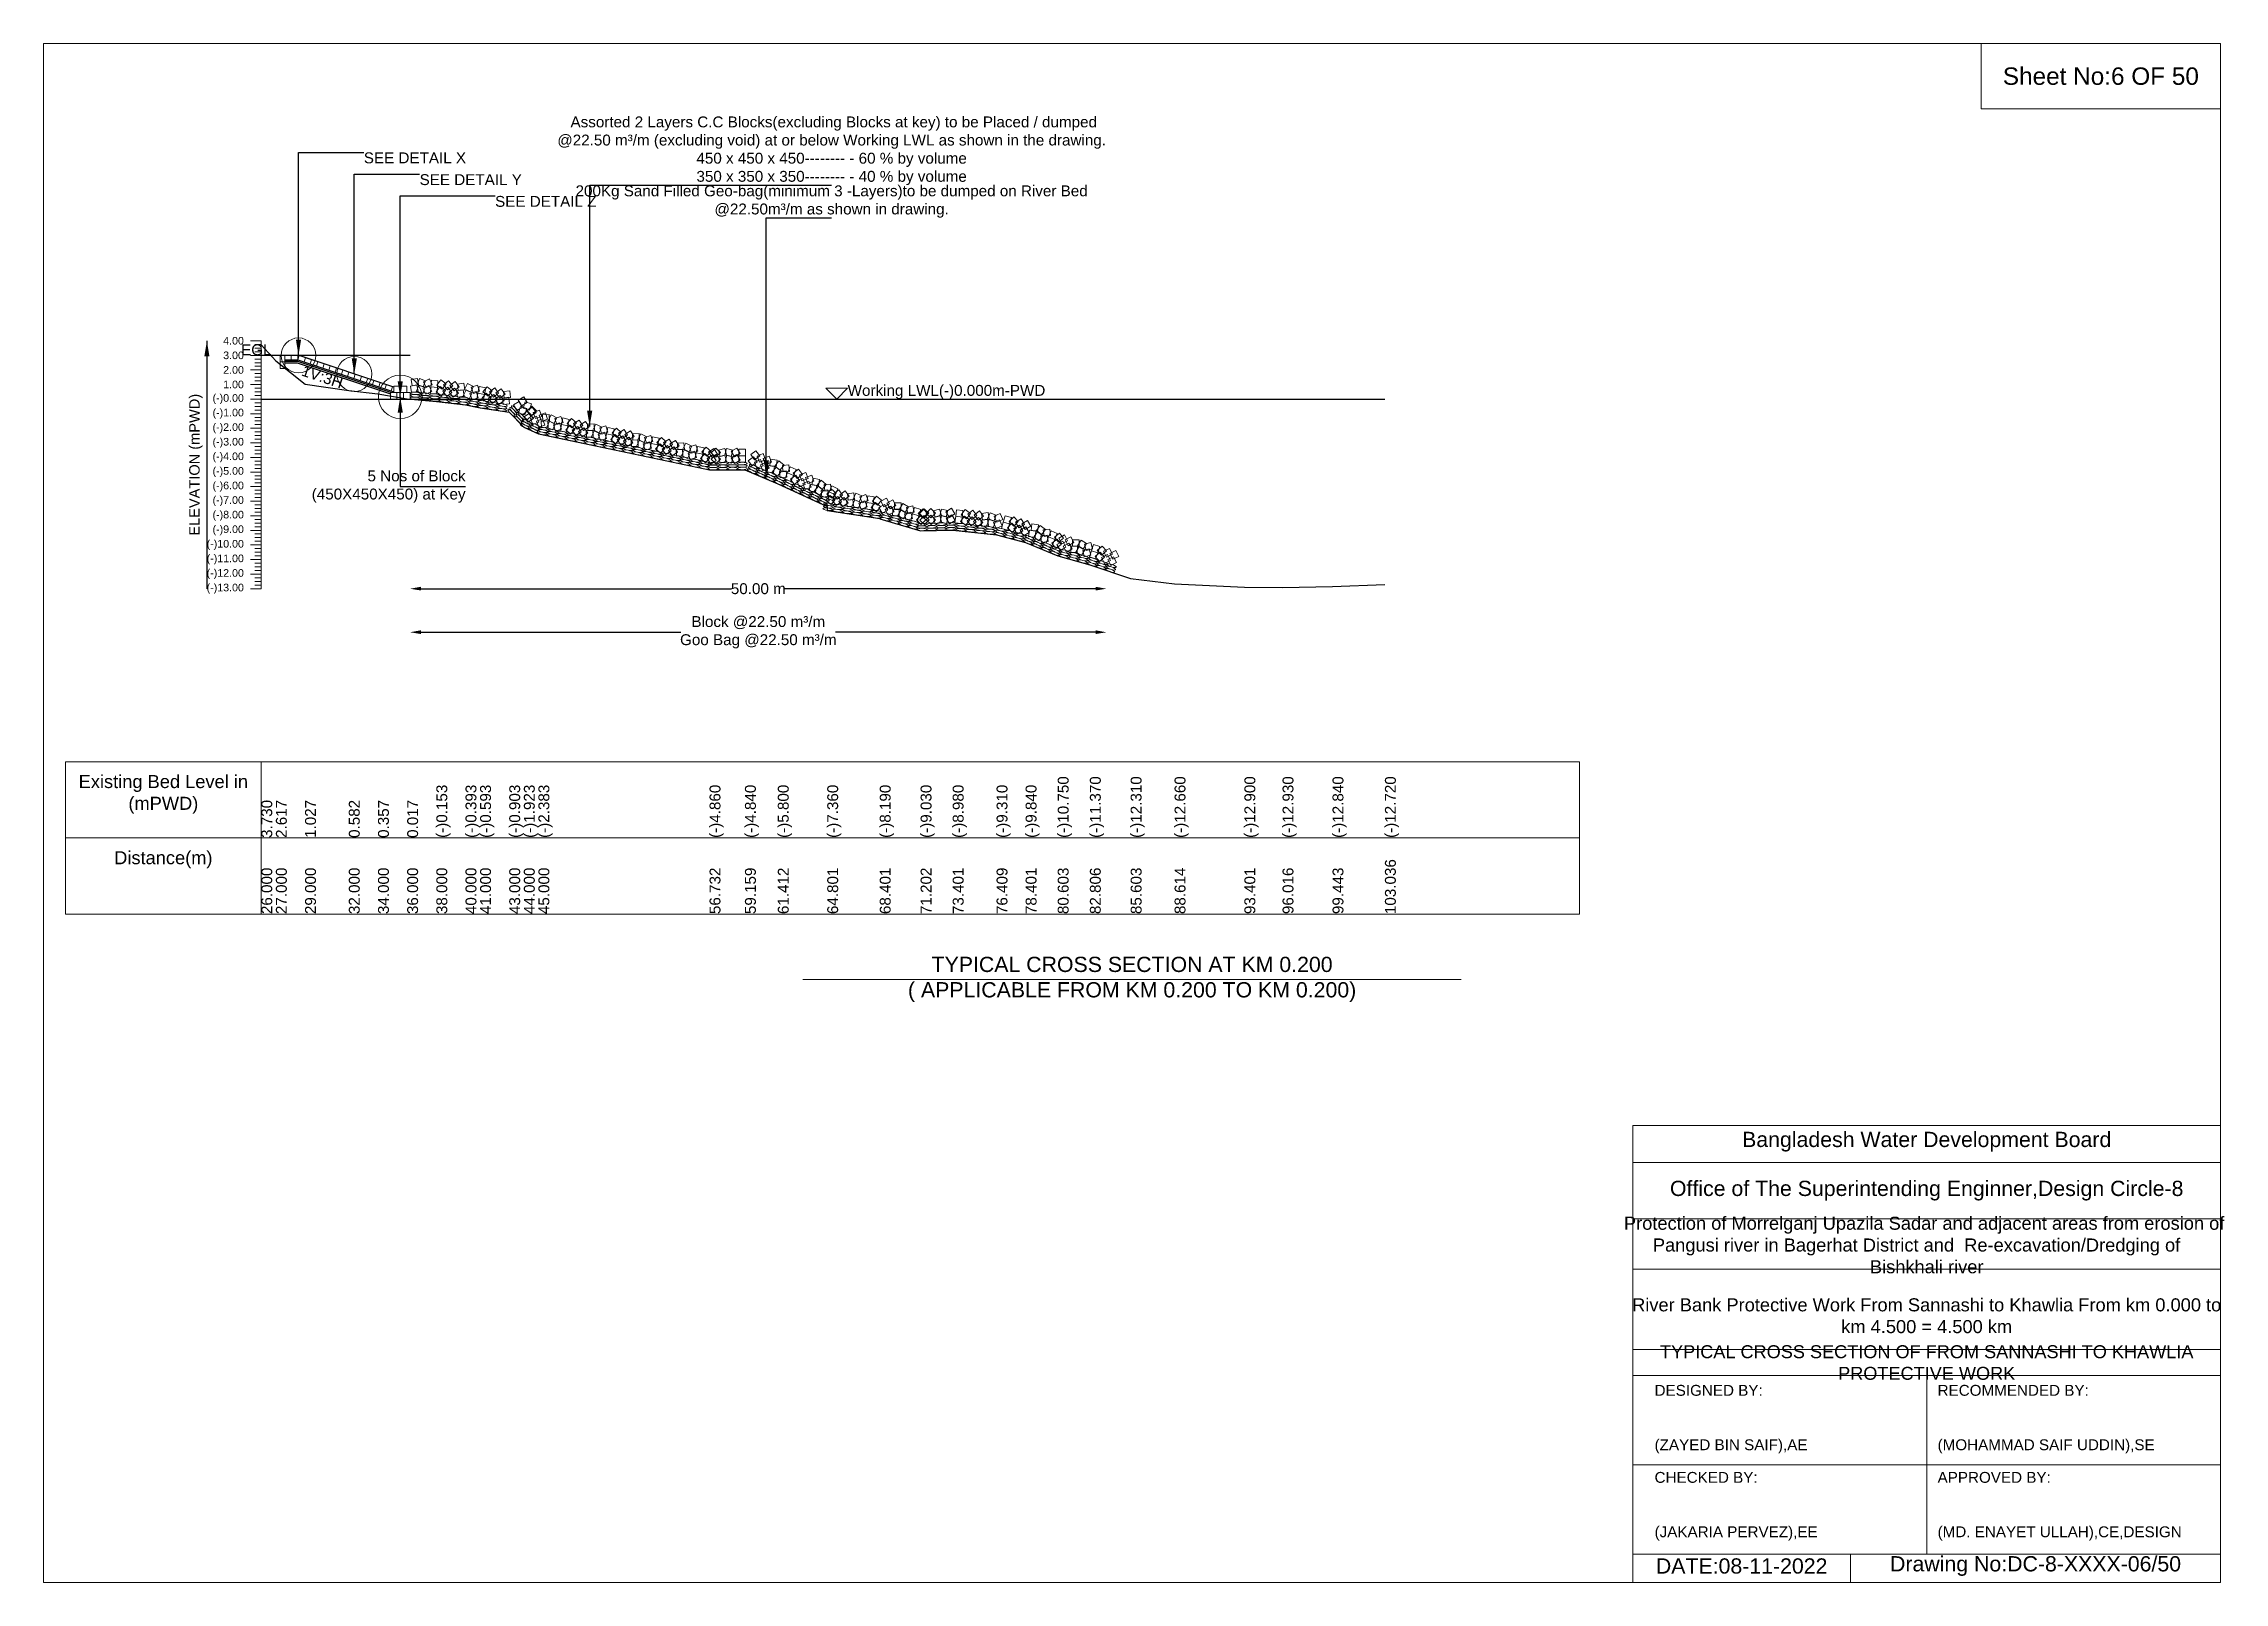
# Model space of a CAD drawing. Header units: inches. Extents: x 89000 to 845017, y -7071 to 0.
# Drawn here: x 175000 to 185017, y -7071 to 0 of the extents above; entities that cross this region are included whole.
import ezdxf

# ---------------------------------------------------------------- set-up
doc = ezdxf.new("R2010")
doc.units = ezdxf.units.IN
doc.header["$LTSCALE"] = 7
doc.header["$MEASUREMENT"] = 0
doc.header["$PDMODE"] = 3
for name, color, linetype, lineweight in [('Cross section Data Border', 7, 'Continuous', 9), ('Cross Section Labels', 7, 'Continuous', 9), ('Existing_Bed_Level for Xsection', 7, 'Continuous', 25), ('Long Section Labels', 7, 'Continuous', 9)]:
    doc.layers.add(name, color=color, linetype=linetype, lineweight=lineweight)
doc.styles.get("Standard").update_dxf_attribs({"font": 'arial.ttf'})
doc.dimstyles.new('Appron Lebeling Style', dxfattribs={"dimtxt": 50, "dimasz": 50, "dimexe": 0.18, "dimexo": 0.0625, "dimgap": 0.09, "dimtad": 0, "dimtih": 1, "dimtoh": 1, "dimdec": 4, "dimzin": 0, "dimdsep": 46, "dimtxsty": 'Standard', "dimcen": 0.09, "dimse1": 1, "dimse2": 1, "dimadec": 0, "dimazin": 0, "dimtfac": 1, "dimtdec": 4, "dimtofl": 0, "dimtmove": 0, "dimatfit": 3, "dimfxl": 1, "dimtolj": 1, "dimtzin": 0, "dimarcsym": 0})
doc.dimstyles.get("Standard").update_dxf_attribs({"dimtxt": 0.18, "dimasz": 0.18, "dimexe": 0.18, "dimexo": 0.0625, "dimgap": 0.09, "dimtad": 0, "dimtih": 1, "dimtoh": 1, "dimdec": 4, "dimzin": 0, "dimdsep": 46, "dimtxsty": 'Standard', "dimcen": 0.09, "dimadec": 0, "dimazin": 0, "dimtfac": 1, "dimtdec": 4, "dimtofl": 0, "dimtmove": 0, "dimatfit": 3, "dimfxl": 1, "dimtolj": 1, "dimtzin": 0, "dimarcsym": 0})

msp = doc.modelspace()

# ---------------------------------------------------------------- texts
at = {"layer": 'Cross section Data Border', "char_height": 60, "width": 800, "attachment_point": 5}
for s, insert in [('Existing Bed Level in (mPWD)', (175550, -3450)), ('Distance(m)', (175550, -3750))]:
    msp.add_mtext(s, dxfattribs=dict(at, insert=insert))
at = {"layer": 'Cross Section Labels'}
for s, insert, char_height, attachment_point in [('Sheet No:6 OF 50', (184450, -150), 80, 5), (' Assorted 2 Layers C.C Blocks(excluding Blocks at key) to be Placed / dumped^J@22.50 m³/m (excluding void) at or below Working LWL as shown in the drawing.^J450 x 450 x 450-------- - 60 % by volume^J350 x 350 x 350-------- - 40 % by volume', (178619.79239, -650), 50, 8), ('SEE DETAIL X', (176470.84386, -500), 50, 1), ('SEE DETAIL Y', (176727.11886, -600), 50, 1), ('SEE DETAIL Z', (177073.84386, -700), 50, 1), ('200Kg Sand Filled Geo-bag(minimum 3 -Layers)to be dumped on River Bed^J@22.50m³/m as shown in drawing.', (178619.79239, -800), 50, 8), ('EGL', (176046.98208, -1432.69), 50, 9), ('Working LWL(-)0.000m-PWD', (178693.39386, -1633.69), 50, 7), ('5 Nos of Block ^J(450X450X450) at Key', (176938.16886, -2035.69), 50, 6), ('TYPICAL CROSS SECTION AT KM 0.200^J( APPLICABLE FROM KM 0.200 TO KM 0.200)', (180000, -4300), 70, 5), ('Bangladesh Water Development Board', (183650, -5046), 70, 5), ('Office of The Superintending Enginner,Design Circle-8', (183650, -5271), 70, 5)]:
    msp.add_mtext(s, dxfattribs=dict(at, insert=insert, char_height=char_height, attachment_point=attachment_point))
at = {"layer": 'Cross Section Labels', "insert": (176288.38773, -1507.18339), "char_height": 50, "attachment_point": 2, "rotation": 341.565051177}
msp.add_mtext('1V:3H', dxfattribs=at)
at = {"layer": 'Cross Section Labels'}
for s, insert, char_height, width, attachment_point in [('Protection of Morrelganj Upazila Sadar and adjacent areas from erosion of  Pangusi river in Bagerhat District and  Re-excavation/Dredging of     Bishkhali river', (183650, -5521), 60, 2800, 5), ('River Bank Protective Work From Sannashi to Khawlia From km 0.000 to km 4.500 = 4.500 km', (183650, -5846), 60, 2700, 5), ('TYPICAL CROSS SECTION OF FROM SANNASHI TO KHAWLIA PROTECTIVE WORK', (183650, -6061), 59.5765532, 2800, 5), ('DESIGNED BY:^J^J^J(ZAYED BIN SAIF),AE', (182400, -6321), 50, 1400, 4), ('RECOMMENDED BY:^J^J^J(MOHAMMAD SAIF UDDIN),SE', (183700, -6321), 50, 1400, 4), ('CHECKED BY:^J^J^J(JAKARIA PERVEZ),EE', (182400, -6721), 50, 1400, 4), ('APPROVED BY:^J^J^J(MD. ENAYET ULLAH),CE,DESIGN', (183700, -6721), 50, 1400, 4), ('DATE:08-11-2022', (182800, -6996), 70, 1400, 5), ('Drawing No:DC-8-XXXX-06/50', (184150, -6996), 70, 2200, 5)]:
    msp.add_mtext(s, dxfattribs=dict(at, insert=insert, char_height=char_height, width=width, attachment_point=attachment_point))
at = {"layer": 'Long Section Labels', "char_height": 35, "attachment_point": 6}
for s, insert in [('4.00', (175920, -1365.69)), ('3.00', (175920, -1432.69)), ('2.00', (175920, -1499.69)), ('1.00', (175920, -1566.69)), ('(-)0.00', (175920, -1633.69)), ('(-)1.00', (175920, -1700.69)), ('(-)2.00', (175920, -1767.69)), ('(-)3.00', (175920, -1834.69)), ('(-)4.00', (175920, -1901.69)), ('(-)5.00', (175920, -1968.69)), ('(-)6.00', (175920, -2035.69)), ('(-)7.00', (175920, -2102.69)), ('(-)8.00', (175920, -2169.69)), ('(-)10.00', (175920, -2303.69)), ('(-)9.00', (175920, -2236.69)), ('(-)11.00', (175920, -2370.69)), ('(-)12.00', (175920, -2437.69)), ('(-)13.00', (175920, -2504.69))]:
    msp.add_mtext(s, dxfattribs=dict(at, insert=insert))
at = {"layer": 'Long Section Labels', "rotation": 90}
for s, insert, char_height, attachment_point in [('ELEVATION (mPWD)', (175700, -1935.19), 48, 5), ('(-)10.750', (179658.40509, -3650), 50, 1), ('(-)11.370', (179806.03562, -3650), 50, 1), ('(-)12.310', (179993.39849, -3650), 50, 1), ('(-)12.660', (180195.16733, -3650), 50, 1), ('(-)12.900', (180515.89733, -3650), 50, 1), ('(-)12.930', (180691.075, -3650), 50, 1), ('(-)12.840', (180920.68375, -3650), 50, 1), ('(-)12.720', (181161.42489, -3650), 50, 1), ('3.730', (176000, -3650), 50, 1), ('2.617', (176066.99731, -3650), 50, 1), ('1.027', (176200.99713, -3650), 50, 1), ('0.582', (176401.99425, -3650), 50, 1), ('0.357', (176535.99407, -3650), 50, 1), ('0.017', (176669.99388, -3650), 50, 1), ('(-)0.153', (176803.9937, -3650), 50, 1), ('(-)0.393', (176937.99351, -3650), 50, 1), ('(-)0.593', (177004.99082, -3650), 50, 1), ('(-)0.903', (177138.99064, -3650), 50, 1), ('(-)1.923', (177205.98795, -3650), 50, 1), ('(-)2.383', (177272.99045, -3650), 50, 1), ('(-)4.860', (178059.08463, -3650), 50, 1), ('(-)4.840', (178221.68177, -3650), 50, 1), ('(-)5.800', (178372.57828, -3650), 50, 1), ('(-)7.360', (178599.69521, -3650), 50, 1), ('(-)8.190', (178840.89926, -3650), 50, 1), ('(-)9.030', (179028.5285, -3650), 50, 1), ('(-)8.980', (179175.89877, -3650), 50, 1), ('(-)9.310', (179377.44356, -3650), 50, 1), ('(-)9.840', (179510.89834, -3650), 50, 1), ('26.000', (176000, -4000), 50, 1), ('27.000', (176066.99731, -4000), 50, 1), ('29.000', (176200.99713, -4000), 50, 1), ('32.000', (176401.99425, -4000), 50, 1), ('34.000', (176535.99407, -4000), 50, 1), ('36.000', (176669.99388, -4000), 50, 1), ('38.000', (176803.9937, -4000), 50, 1), ('40.000', (176937.99351, -4000), 50, 1), ('41.000', (177004.99082, -4000), 50, 1), ('43.000', (177138.99064, -4000), 50, 1), ('44.000', (177205.98795, -4000), 50, 1), ('45.000', (177272.99045, -4000), 50, 1), ('56.732', (178059.08463, -4000), 50, 1), ('59.159', (178221.68177, -4000), 50, 1), ('61.412', (178372.57828, -4000), 50, 1), ('64.801', (178599.69521, -4000), 50, 1), ('64.801', (178599.69521, -4000), 50, 1), ('68.401', (178840.89926, -4000), 50, 1), ('68.401', (178840.89926, -4000), 50, 1), ('71.202', (179028.5285, -4000), 50, 1), ('73.401', (179175.89877, -4000), 50, 1), ('76.409', (179377.44356, -4000), 50, 1), ('78.401', (179510.89834, -4000), 50, 1), ('80.603', (179658.40509, -4000), 50, 1), ('82.806', (179806.03562, -4000), 50, 1), ('85.603', (179993.39849, -4000), 50, 1), ('88.614', (180195.16733, -4000), 50, 1), ('93.401', (180515.89733, -4000), 50, 1), ('96.016', (180691.075, -4000), 50, 1), ('99.443', (180920.68375, -4000), 50, 1), ('103.036', (181161.42489, -4000), 50, 1)]:
    msp.add_mtext(s, dxfattribs=dict(at, insert=insert, char_height=char_height, attachment_point=attachment_point))

# ---------------------------------------------------------------- blocks, each defined once
blk = doc.blocks.new('*D269')
at = {"layer": 'Cross Section Labels', "color": 0, "lineweight": -2, "transparency": 16777216}
for p, q in [((176733, -2505), (178160, -2505)), ((179832, -2505), (178405, -2505))]:
    blk.add_line(p, q, dxfattribs=at)
at = {"layer": 'Cross Section Labels', "color": 0, "transparency": 16777216}
for points in [[(176733, -2496), (176733, -2513), (176683, -2505)], [(179832, -2496), (179832, -2513), (179882, -2505)]]:
    blk.add_solid(points, dxfattribs=at)
at = {"layer": 'Defpoints', "color": 0, "transparency": 16777216}
for p in [(176683, -1634), (179882, -2421), (179882, -2505)]:
    blk.add_point(p, dxfattribs=at)
at = {"layer": 'Cross Section Labels', "color": 0, "transparency": 16777216, "insert": (178283, -2505), "char_height": 50, "attachment_point": 5}
blk.add_mtext('\\A1;50.00 m', dxfattribs=at)
blk = doc.blocks.new('*D270')
at = {"layer": 'Cross Section Labels', "color": 0, "lineweight": -2, "transparency": 16777216}
for p, q in [((176733, -2705), (177927, -2705)), ((179832, -2705), (178638, -2705))]:
    blk.add_line(p, q, dxfattribs=at)
at = {"layer": 'Cross Section Labels', "color": 0, "transparency": 16777216}
for points in [[(176733, -2696), (176733, -2713), (176683, -2705)], [(179832, -2696), (179832, -2713), (179882, -2705)]]:
    blk.add_solid(points, dxfattribs=at)
at = {"layer": 'Defpoints', "color": 0, "transparency": 16777216}
for p in [(176683, -1634), (179882, -2421), (179882, -2705)]:
    blk.add_point(p, dxfattribs=at)
at = {"layer": 'Cross Section Labels', "color": 0, "transparency": 16777216, "insert": (178283, -2705), "char_height": 50, "attachment_point": 5}
blk.add_mtext('\\A1;Block @22.50 m³/m ^JGoo Bag @22.50 m³/m ', dxfattribs=at)

# ---------------------------------------------------------------- dimensions: what is measured, and where the dimension line sits
at = {"layer": 'Cross Section Labels'}
for base, text, picture, middle in [((179881.67308, -2504.69), '50.00 m', '*D269', (178282.53347, -2504.69)), ((179881.67308, -2704.69), 'Block @22.50 m³/m ^JGoo Bag @22.50 m³/m ', '*D270', (178282.53347, -2704.69))]:
    dim = msp.add_linear_dim(base=base, p1=(176683.39386, -1633.69), p2=(179881.67308, -2420.90471), text=text, dimstyle='Appron Lebeling Style', dxfattribs=at)
    dim.commit()
    dim.dimension.update_dxf_attribs({"geometry": picture, "text_midpoint": middle})

# ---------------------------------------------------------------- linework, layer by layer
at = {"layer": 'Cross section Data Border'}
msp.add_lwpolyline([(175100, -3300), (182055.85042, -3300), (182055.85042, -4000), (175100, -4000)], close=True, dxfattribs=at)
for points in [[(176000, -3300), (176000, -4000)], [(175100, -3650), (182055.85042, -3650)]]:
    msp.add_lwpolyline(points, dxfattribs=at)
at = {"layer": 'Cross Section Labels'}
for points in [[(175000, 0), (185000, 0), (185000, -7071), (175000, -7071)], [(183900, 0), (185000, 0), (185000, -300), (183900, -300)], [(178643.39386, -1633.69), (178693.39386, -1583.69), (178593.39386, -1583.69)]]:
    msp.add_lwpolyline(points, close=True, dxfattribs=at)
for points in [[(178488, -4300), (180000, -4300), (181512, -4300)], [(182300, -7071), (182300, -4971), (185000, -4971)], [(182300, -5141), (185000, -5141)], [(182300, -5401), (185000, -5401)], [(182300, -5631), (185000, -5631)], [(182300, -6001), (185000, -6001)], [(182300, -6121), (185000, -6121)], [(183650, -6121), (183650, -6941)], [(182300, -6531), (185000, -6531)], [(182300, -6941), (185000, -6941)], [(183300, -6941), (183300, -7071)]]:
    msp.add_lwpolyline(points, dxfattribs=at)
for centre, radius in [((176170.84386, -1432.69), 80), ((176427.11886, -1518.115), 80), ((176638.16886, -1623.64), 100)]:
    msp.add_circle(centre, radius, dxfattribs=at)
at = {"layer": 'Existing_Bed_Level for Xsection'}
for points in [[(176000, -1383.78), (176066.99731, -1458.351), (176200.99713, -1564.881), (176401.99425, -1594.696), (176535.99407, -1609.771), (176669.99388, -1632.551), (176803.9937, -1643.941), (176937.99351, -1660.021), (177004.99082, -1673.421), (177138.99064, -1694.191), (177205.98795, -1762.531), (177272.99045, -1793.351), (178059.08463, -1959.31), (178221.68177, -1957.97), (178372.57828, -2022.29), (178599.69521, -2126.81), (178599.69521, -2144.9), (178840.89926, -2182.42), (178840.89926, -2184.43), (179028.5285, -2238.7), (179175.89877, -2235.35), (179377.44356, -2257.46), (179510.89834, -2292.97), (179658.40509, -2353.94), (179806.03562, -2395.48), (179993.39849, -2458.46), (180195.16733, -2481.91), (180515.89733, -2497.99), (180691.075, -2500), (180920.68375, -2493.97), (181161.42489, -2485.93)], [(176683.39386, -1432.69), (176000, -1432.69)], [(176608.01886, -1578.415), (176173.93826, -1433.72147), (176170.84386, -1432.69), (176167.58208, -1432.69), (176107.28208, -1432.69)], [(176107.28208, -1452.79), (176167.58208, -1452.79), (176608.01886, -1599.60226)], [(176107.28208, -1459.49), (176166.49482, -1459.49), (176598.64482, -1603.54)], [(176107.28208, -1466.19), (176165.40756, -1466.19), (176592.94386, -1608.7021)], [(176000, -1633.69), (181161.42489, -1633.69)]]:
    msp.add_lwpolyline(points, dxfattribs=at)
at = {"layer": 'Long Section Labels'}
for points in [[(176000, -1365.69), (175950, -1365.69)], [(176000, -1382.44), (175970, -1382.44)], [(176000, -1399.19), (175970, -1399.19)], [(176000, -2504.69), (176000, -2437.69), (176000, -2370.69), (176000, -2303.69), (176000, -2236.69), (176000, -2169.69), (176000, -2102.69), (176000, -2035.69), (176000, -1968.69), (176000, -1901.69), (176000, -1834.69), (176000, -1767.69), (176000, -1700.69), (176000, -1633.69), (176000, -1566.69), (176000, -1499.69), (176000, -1432.69), (176000, -1365.69)], [(176000, -1432.69), (175950, -1432.69)], [(176000, -1499.69), (175950, -1499.69)], [(176000, -1415.94), (175970, -1415.94)], [(176000, -1449.44), (175970, -1449.44)], [(176000, -1466.19), (175970, -1466.19)], [(176000, -1482.94), (175970, -1482.94)], [(176000, -1566.69), (175950, -1566.69)], [(176000, -1516.44), (175970, -1516.44)], [(176000, -1533.19), (175970, -1533.19)], [(176000, -1549.94), (175970, -1549.94)], [(176000, -1583.44), (175970, -1583.44)], [(176000, -1600.19), (175970, -1600.19)], [(176000, -1633.69), (175950, -1633.69)], [(176000, -1700.69), (175950, -1700.69)], [(176000, -1616.94), (175970, -1616.94)], [(176000, -1650.44), (175970, -1650.44)], [(176000, -1667.19), (175970, -1667.19)], [(176000, -1683.94), (175970, -1683.94)], [(176000, -1767.69), (175950, -1767.69)], [(176000, -1717.44), (175970, -1717.44)], [(176000, -1734.19), (175970, -1734.19)], [(176000, -1750.94), (175970, -1750.94)], [(176000, -1784.44), (175970, -1784.44)], [(176000, -1801.19), (175970, -1801.19)], [(176000, -1834.69), (175950, -1834.69)], [(176000, -1901.69), (175950, -1901.69)], [(176000, -1817.94), (175970, -1817.94)], [(176000, -1851.44), (175970, -1851.44)], [(176000, -1868.19), (175970, -1868.19)], [(176000, -1884.94), (175970, -1884.94)], [(176000, -1968.69), (175950, -1968.69)], [(176000, -1918.44), (175970, -1918.44)], [(176000, -1935.19), (175970, -1935.19)], [(176000, -1951.94), (175970, -1951.94)], [(176000, -1985.44), (175970, -1985.44)], [(176000, -2002.19), (175970, -2002.19)], [(176000, -2035.69), (175950, -2035.69)], [(176000, -2102.69), (175950, -2102.69)], [(176000, -2018.94), (175970, -2018.94)], [(176000, -2052.44), (175970, -2052.44)], [(176000, -2069.19), (175970, -2069.19)], [(176000, -2085.94), (175970, -2085.94)], [(176000, -2169.69), (175950, -2169.69)], [(176000, -2119.44), (175970, -2119.44)], [(176000, -2136.19), (175970, -2136.19)], [(176000, -2152.94), (175970, -2152.94)], [(176000, -2186.44), (175970, -2186.44)], [(176000, -2203.19), (175970, -2203.19)], [(176000, -2236.69), (175950, -2236.69)], [(176000, -2303.69), (175950, -2303.69)], [(176000, -2219.94), (175970, -2219.94)], [(176000, -2253.44), (175970, -2253.44)], [(176000, -2270.19), (175970, -2270.19)], [(176000, -2286.94), (175970, -2286.94)], [(176000, -2370.69), (175950, -2370.69)], [(176000, -2320.44), (175970, -2320.44)], [(176000, -2337.19), (175970, -2337.19)], [(176000, -2353.94), (175970, -2353.94)], [(176000, -2387.44), (175970, -2387.44)], [(176000, -2437.69), (175950, -2437.69)], [(176000, -2404.19), (175970, -2404.19)], [(176000, -2420.94), (175970, -2420.94)], [(176000, -2454.44), (175970, -2454.44)], [(176000, -2471.19), (175970, -2471.19)], [(176000, -2487.94), (175970, -2487.94)], [(176000, -2504.69), (175950, -2504.69)]]:
    msp.add_lwpolyline(points, dxfattribs=at)
for points in [[(176107.28208, -1432.69), (176087.18208, -1432.69), (176087.18208, -1462.84), (176107.28208, -1462.84)], [(176107.28208, -1462.84), (176087.18208, -1462.84), (176087.18208, -1492.99), (176107.28208, -1492.99)], [(176137.43208, -1432.69), (176107.28208, -1432.69), (176107.28208, -1452.79), (176137.43208, -1452.79)], [(176167.58208, -1432.69), (176137.43208, -1432.69), (176137.43208, -1452.79), (176167.58208, -1452.79)], [(176202.54106, -1443.25573), (176173.93826, -1433.72147), (176167.58208, -1452.79), (176196.18488, -1462.32427)], [(176231.14386, -1452.79), (176202.54106, -1443.25573), (176196.18488, -1462.32427), (176224.78769, -1471.85853)], [(176259.74667, -1462.32427), (176231.14386, -1452.79), (176224.78769, -1471.85853), (176253.39049, -1481.3928)], [(176288.34947, -1471.85853), (176259.74667, -1462.32427), (176253.39049, -1481.3928), (176281.99329, -1490.92707)], [(176316.95227, -1481.3928), (176288.34947, -1471.85853), (176281.99329, -1490.92707), (176310.59609, -1500.46134)], [(176345.55507, -1490.92707), (176316.95227, -1481.3928), (176310.59609, -1500.46134), (176339.19889, -1509.9956)], [(176374.15787, -1500.46134), (176345.55507, -1490.92707), (176339.19889, -1509.9956), (176367.80169, -1519.52987)], [(176402.76067, -1509.9956), (176374.15787, -1500.46134), (176367.80169, -1519.52987), (176396.40449, -1529.06414)], [(176431.36347, -1519.52987), (176402.76067, -1509.9956), (176396.40449, -1529.06414), (176425.0073, -1538.5984)], [(176459.96628, -1529.06414), (176431.36347, -1519.52987), (176425.0073, -1538.5984), (176453.6101, -1548.13267)], [(176488.56908, -1538.5984), (176459.96628, -1529.06414), (176453.6101, -1548.13267), (176482.2129, -1557.66694)], [(176517.17188, -1548.13267), (176488.56908, -1538.5984), (176482.2129, -1557.66694), (176510.8157, -1567.20121)], [(176545.77468, -1557.66694), (176517.17188, -1548.13267), (176510.8157, -1567.20121), (176539.4185, -1576.73547)], [(176574.37748, -1567.20121), (176545.77468, -1557.66694), (176539.4185, -1576.73547), (176568.0213, -1586.26974)], [(176602.98028, -1576.73547), (176574.37748, -1567.20121), (176568.0213, -1586.26974), (176596.6241, -1595.80401)], [(176638.16886, -1573.39), (176608.01886, -1573.39), (176608.01886, -1603.54), (176638.16886, -1603.54)], [(176668.31886, -1573.39), (176638.16886, -1573.39), (176638.16886, -1603.54), (176668.31886, -1603.54)], [(176714.76703, -1568.40239), (176685.08917, -1573.71717), (176690.40394, -1603.39503), (176720.08181, -1598.08026)], [(176717.32058, -1538.36072), (176687.64272, -1543.6755), (176692.95749, -1573.35336), (176722.63535, -1568.03859)], [(176751.92848, -1579.39852), (176723.57342, -1569.15094), (176713.32584, -1597.506), (176741.6809, -1607.75358)], [(176754.48203, -1549.35685), (176726.12696, -1539.10927), (176715.87938, -1567.46433), (176744.23445, -1577.71191)], [(176769.92294, -1570.95863), (176742.62166, -1583.75169), (176755.41471, -1611.05297), (176782.716, -1598.25992)], [(176772.47649, -1540.91696), (176745.1752, -1553.71002), (176757.96826, -1581.0113), (176785.26954, -1568.21825)], [(176809.00811, -1579.81529), (176778.96644, -1577.26174), (176776.41289, -1607.30341), (176806.45456, -1609.85696)], [(176811.56165, -1549.77362), (176781.51998, -1547.22007), (176778.96644, -1577.26174), (176809.00811, -1579.81529)], [(176845.49876, -1593.75348), (176821.35939, -1575.68935), (176803.29525, -1599.82873), (176827.43463, -1617.89286)], [(176849.091, -1563.81824), (176824.95162, -1545.75411), (176806.88749, -1569.89349), (176831.02687, -1587.95762)], [(176856.88077, -1579.21694), (176833.16585, -1597.83482), (176851.78372, -1621.54973), (176875.49864, -1602.93186)], [(176860.473, -1549.28171), (176836.75808, -1567.89958), (176855.37596, -1591.6145), (176879.09087, -1572.99662)], [(176905.4359, -1606.50723), (176886.79915, -1582.80715), (176863.09906, -1601.44391), (176881.73582, -1625.14399)], [(176909.02813, -1576.572), (176890.39138, -1552.87192), (176866.6913, -1571.50867), (176885.32805, -1595.20875)], [(176926.98278, -1590.50377), (176897.13869, -1594.78774), (176901.42265, -1624.63183), (176931.26675, -1620.34787)], [(176930.57502, -1560.56854), (176900.73092, -1564.8525), (176905.01488, -1594.6966), (176934.85898, -1590.41263)], [(176968.12176, -1604.95959), (176941.09779, -1591.59068), (176927.72888, -1618.61465), (176954.75284, -1631.98356)], [(176974.03489, -1575.39513), (176947.01092, -1562.02622), (176933.64201, -1589.05019), (176960.66597, -1602.4191)], [(176986.95064, -1598.59519), (176958.38472, -1608.23939), (176968.02892, -1636.80531), (176996.59484, -1627.16111)], [(176992.86377, -1569.03072), (176964.29785, -1578.67493), (176973.94205, -1607.24085), (177002.50797, -1597.59664)], [(177030.70617, -1582.22325), (177001.1417, -1576.31012), (176995.22858, -1605.87458), (177024.79304, -1611.78771)], [(177060.48598, -1596.08349), (177036.98117, -1577.20105), (177018.09873, -1600.70585), (177041.60354, -1619.58829)], [(177072.36046, -1581.94639), (177048.02018, -1599.7389), (177065.81269, -1624.07917), (177090.15297, -1606.28667)], [(177119.94979, -1610.888), (177102.1379, -1586.5619), (177077.8118, -1604.37378), (177095.62368, -1628.69988)], [(177142.03353, -1595.63391), (177112.05992, -1598.89048), (177115.3165, -1628.86409), (177145.2901, -1625.60752)], [(176623.09386, -1603.54), (176592.94386, -1603.54), (176592.94386, -1633.69), (176623.09386, -1633.69)], [(176653.24386, -1603.54), (176623.09386, -1603.54), (176623.09386, -1633.69), (176653.24386, -1633.69)], [(176683.39386, -1603.54), (176653.24386, -1603.54), (176653.24386, -1633.69), (176683.39386, -1633.69)], [(177024.79304, -1611.78771), (176995.22858, -1605.87458), (176989.31545, -1635.43905), (177018.87991, -1641.35218)], [(177055.86787, -1625.87771), (177032.36306, -1606.99527), (177013.48062, -1630.50007), (177036.98543, -1649.38251)], [(177067.74235, -1611.74061), (177043.40207, -1629.53312), (177061.19458, -1653.87339), (177085.53486, -1636.08089)], [(177115.33168, -1640.68222), (177097.51979, -1616.35612), (177073.19369, -1634.168), (177091.00557, -1658.4941)], [(177137.41542, -1625.42813), (177107.44181, -1628.6847), (177110.69838, -1658.65831), (177140.67199, -1655.40174)], [(177199.87567, -1670.73044), (177185.06571, -1644.46854), (177158.8038, -1659.27849), (177173.61376, -1685.5404)], [(177221.40539, -1649.62372), (177206.59543, -1623.36181), (177180.33352, -1638.17177), (177195.14348, -1664.43368)], [(177219.0206, -1676.06936), (177189.98163, -1667.96005), (177181.87232, -1696.99901), (177210.91128, -1705.10833)], [(177242.8714, -1708.2754), (177221.76468, -1686.74569), (177200.23496, -1707.85241), (177221.34168, -1729.38213)], [(177240.55032, -1654.96264), (177211.51135, -1646.85333), (177203.40204, -1675.89229), (177232.441, -1684.0016)], [(177249.53897, -1722.27161), (177232.10253, -1697.67501), (177207.50592, -1715.11145), (177224.94236, -1739.70805)], [(177262.13844, -1694.88045), (177244.70199, -1670.28384), (177220.10539, -1687.72028), (177237.54183, -1712.31689)], [(177264.40112, -1687.16868), (177243.2944, -1665.63896), (177221.76468, -1686.74569), (177242.8714, -1708.2754)], [(177277.42996, -1684.5349), (177249.14815, -1694.98295), (177259.5962, -1723.26476), (177287.87801, -1712.81671)], [(177315.27627, -1725.40075), (177304.8057, -1697.12727), (177276.53222, -1707.59784), (177287.00279, -1735.87132)], [(177264.83049, -1711.92607), (177236.54868, -1722.37412), (177246.99673, -1750.65593), (177275.27854, -1740.20788)], [(177302.6768, -1752.79192), (177292.20623, -1724.51844), (177263.93275, -1734.98901), (177274.40332, -1763.26249)], [(177315.84789, -1733.19632), (177285.74173, -1734.82173), (177287.36714, -1764.92789), (177317.4733, -1763.30248)], [(177322.07583, -1703.69657), (177291.96968, -1705.32198), (177293.59508, -1735.42814), (177323.70124, -1733.80273)], [(177351.37534, -1748.6782), (177324.49541, -1735.02198), (177310.83919, -1761.9019), (177337.71912, -1775.55812)], [(177357.60328, -1719.17845), (177330.72336, -1705.52223), (177317.06714, -1732.40215), (177343.94706, -1746.05837)], [(177370.27099, -1742.51486), (177341.60389, -1751.85402), (177350.94304, -1780.52112), (177379.61014, -1771.18196)], [(177376.49893, -1713.01511), (177347.83183, -1722.35427), (177357.17098, -1751.02137), (177385.83808, -1741.68221)], [(177407.97061, -1756.11003), (177378.47086, -1749.88208), (177372.24292, -1779.38183), (177401.74267, -1785.60978)], [(177414.19855, -1726.61028), (177384.6988, -1720.38233), (177378.47086, -1749.88208), (177407.97061, -1756.11003)], [(177440.89432, -1772.81606), (177418.4487, -1752.68607), (177398.31871, -1775.13168), (177420.76433, -1795.26168)], [(177447.12226, -1743.31631), (177424.67664, -1723.18632), (177404.54665, -1745.63194), (177426.99227, -1765.76193)], [(177453.51839, -1759.3441), (177428.24855, -1775.78969), (177444.69414, -1801.05953), (177469.96398, -1784.61394)], [(177459.74633, -1729.84435), (177434.47649, -1746.28994), (177450.92208, -1771.55978), (177476.19192, -1755.11419)], [(177499.46724, -1790.82527), (177483.00153, -1765.56853), (177457.74479, -1782.03424), (177474.2105, -1807.29098)], [(177505.69518, -1761.32552), (177489.22947, -1736.06878), (177463.97273, -1752.53449), (177480.43844, -1777.79123)], [(177522.34614, -1776.79192), (177492.23998, -1778.41732), (177493.86539, -1808.52348), (177523.97154, -1806.89807)], [(177528.57408, -1747.29217), (177498.46792, -1748.91757), (177500.09333, -1779.02373), (177530.19949, -1777.39832)], [(177557.87358, -1792.27379), (177530.99366, -1778.61757), (177517.33744, -1805.49749), (177544.21736, -1819.15371)], [(177564.10153, -1762.77404), (177537.2216, -1749.11782), (177523.56538, -1775.99774), (177550.44531, -1789.65396)], [(177576.76924, -1786.11045), (177548.10213, -1795.44961), (177557.44129, -1824.11671), (177586.10839, -1814.77756)], [(177582.99718, -1756.6107), (177554.33008, -1765.94986), (177563.66923, -1794.61696), (177592.33633, -1785.27781)], [(177614.46886, -1799.70562), (177584.96911, -1793.47768), (177578.74117, -1822.97743), (177608.24092, -1829.20537)], [(177620.6968, -1770.20587), (177591.19705, -1763.97793), (177584.96911, -1793.47768), (177614.46886, -1799.70562)], [(177647.39257, -1816.41165), (177624.94695, -1796.28166), (177604.81696, -1818.72728), (177627.26257, -1838.85727)], [(177653.62051, -1786.9119), (177631.17489, -1766.78191), (177611.0449, -1789.22753), (177633.49052, -1809.35752)], [(177660.01664, -1802.93969), (177634.74679, -1819.38528), (177651.19239, -1844.65513), (177676.46223, -1828.20953)], [(177666.24458, -1773.43994), (177640.97474, -1789.88553), (177657.42033, -1815.15538), (177682.69017, -1798.70978)], [(177712.19343, -1804.92112), (177695.72772, -1779.66438), (177670.47098, -1796.13009), (177686.93669, -1821.38683)], [(177735.07233, -1790.88776), (177704.96617, -1792.51317), (177706.59158, -1822.61932), (177736.69773, -1820.99392)], [(177770.59977, -1806.36963), (177743.71985, -1792.71341), (177730.06363, -1819.59334), (177756.94355, -1833.24956)], [(177789.49543, -1800.2063), (177760.82833, -1809.54545), (177770.16748, -1838.21256), (177798.83458, -1828.8734)], [(177705.96549, -1834.42087), (177689.49978, -1809.16413), (177664.24304, -1825.62984), (177680.70875, -1850.88658)], [(177728.84439, -1820.38751), (177698.73823, -1822.01292), (177700.36364, -1852.11907), (177730.46979, -1850.49367)], [(177764.37183, -1835.86938), (177737.49191, -1822.21316), (177723.83569, -1849.09309), (177750.71561, -1862.74931)], [(177783.26748, -1829.70605), (177754.60038, -1839.0452), (177763.93954, -1867.71231), (177792.60664, -1858.37315)], [(177820.96711, -1843.30122), (177791.46736, -1837.07327), (177785.23942, -1866.57302), (177814.73917, -1872.80097)], [(177827.19505, -1813.80147), (177797.6953, -1807.57352), (177791.46736, -1837.07327), (177820.96711, -1843.30122)], [(177853.89082, -1860.00725), (177831.4452, -1839.87725), (177811.3152, -1862.32287), (177833.76082, -1882.45287)], [(177860.11876, -1830.5075), (177837.67314, -1810.3775), (177817.54315, -1832.82312), (177839.98877, -1852.95312)], [(177866.51489, -1846.53529), (177841.24504, -1862.98088), (177857.69064, -1888.25072), (177882.96048, -1871.80513)], [(177872.74283, -1817.03554), (177847.47299, -1833.48113), (177863.91858, -1858.75097), (177889.18842, -1842.30538)], [(177912.46374, -1878.01646), (177895.99803, -1852.75972), (177870.74129, -1869.22543), (177887.207, -1894.48217)], [(177918.69168, -1848.51671), (177902.22597, -1823.25997), (177876.96923, -1839.72568), (177893.43494, -1864.98242)], [(177935.34263, -1863.98311), (177905.23648, -1865.60851), (177906.86189, -1895.71467), (177936.96804, -1894.08926)], [(177941.57058, -1834.48336), (177911.46442, -1836.10876), (177913.08983, -1866.21492), (177943.19598, -1864.58951)], [(177970.87008, -1879.46498), (177943.99016, -1865.80876), (177930.33394, -1892.68868), (177957.21386, -1906.3449)], [(177977.09802, -1849.96523), (177950.2181, -1836.30901), (177936.56188, -1863.18893), (177963.4418, -1876.84515)], [(177989.76573, -1873.30164), (177961.09863, -1882.6408), (177970.43779, -1911.3079), (177999.10489, -1901.96874)], [(177995.99368, -1843.80189), (177967.32657, -1853.14105), (177976.66573, -1881.80815), (178005.33283, -1872.46899)], [(178027.46536, -1886.89681), (177997.96561, -1880.66887), (177991.73766, -1910.16862), (178021.23741, -1916.39656)], [(178033.6933, -1857.39706), (178004.19355, -1851.16912), (177997.96561, -1880.66887), (178027.46536, -1886.89681)], [(178060.38907, -1903.60284), (178037.94345, -1883.47285), (178017.81345, -1905.91847), (178040.25907, -1926.04846)], [(178066.61701, -1874.10309), (178044.17139, -1853.9731), (178024.0414, -1876.41872), (178046.48701, -1896.54871)], [(178073.01313, -1890.13088), (178047.74329, -1906.57647), (178064.18888, -1931.84632), (178089.45873, -1915.40072)], [(178079.24108, -1860.63113), (178053.97123, -1877.07672), (178070.41683, -1902.34657), (178095.68667, -1885.90097)], [(178109.22743, -1879.49058), (178087.72478, -1858.35628), (178066.59048, -1879.85894), (178088.09313, -1900.99323)], [(178109.47589, -1909.63955), (178087.97324, -1888.50526), (178066.83895, -1910.00791), (178088.3416, -1931.14221)], [(178128.56133, -1860.87394), (178099.50558, -1868.92289), (178107.55453, -1897.97865), (178136.61029, -1889.92969)], [(178128.80979, -1891.02291), (178099.75404, -1899.07187), (178107.803, -1928.12762), (178136.85875, -1920.07867)], [(178166.58363, -1868.37009), (178137.39917, -1860.8011), (178129.83018, -1889.98557), (178159.01465, -1897.55455)], [(178166.8321, -1898.51906), (178137.64763, -1890.95008), (178130.07865, -1920.13454), (178159.26311, -1927.70353)], [(178183.71618, -1858.29496), (178157.72148, -1873.56906), (178172.99559, -1899.56376), (178198.99028, -1884.28966)], [(178183.96465, -1888.44394), (178157.96995, -1903.71804), (178173.24405, -1929.71274), (178199.23875, -1914.43864)], [(178223.45512, -1863.48218), (178193.30614, -1863.73064), (178193.5546, -1893.87962), (178223.70358, -1893.63115)], [(178223.70358, -1893.63115), (178193.5546, -1893.87962), (178193.80307, -1924.02859), (178223.95204, -1923.78013)], [(178278.31594, -1922.56677), (178260.19305, -1898.47148), (178236.09775, -1916.59437), (178254.22064, -1940.68966)], [(178290.13825, -1894.83132), (178272.01536, -1870.73602), (178247.92006, -1888.85891), (178266.04295, -1912.95421)], [(178305.13205, -1884.05882), (178277.15601, -1895.29998), (178288.39717, -1923.27602), (178316.37321, -1912.03486)], [(178344.11532, -1923.84155), (178332.85189, -1895.87447), (178304.88481, -1907.1379), (178316.14824, -1935.10498)], [(178293.30974, -1911.79427), (178265.3337, -1923.03543), (178276.57486, -1951.01147), (178304.5509, -1939.77032)], [(178332.29302, -1951.577), (178321.02958, -1923.60992), (178293.0625, -1934.87336), (178304.32594, -1962.84044)], [(178357.45627, -1942.23945), (178327.60519, -1938.00444), (178323.37017, -1967.85552), (178353.22125, -1972.09054)], [(178369.27857, -1914.504), (178339.42749, -1910.26898), (178335.19247, -1940.12006), (178365.04356, -1944.35508)], [(178389.31344, -1964.30773), (178365.58661, -1945.70503), (178346.98392, -1969.43186), (178370.71074, -1988.03455)], [(178401.13574, -1936.57227), (178377.40892, -1917.96957), (178358.80622, -1941.6964), (178382.53305, -1960.29909)], [(178410.74304, -1962.97887), (178380.71969, -1965.73955), (178383.48038, -1995.76289), (178413.50372, -1993.00221)], [(178423.34749, -1935.58999), (178393.32415, -1938.35068), (178396.08483, -1968.37402), (178426.10817, -1965.61334)], [(178444.49724, -1984.58312), (178417.10837, -1971.97867), (178404.50392, -1999.36754), (178431.89279, -2011.97199)], [(178457.10169, -1957.19425), (178429.71282, -1944.5898), (178417.10837, -1971.97867), (178444.49724, -1984.58312)], [(178472.90532, -2008.16369), (178455.47336, -1983.56391), (178430.87358, -2000.99588), (178448.30554, -2025.59566)], [(178485.50977, -1980.77482), (178468.07781, -1956.17504), (178443.47803, -1973.60701), (178460.91, -1998.20679)], [(178488.19872, -1997.82093), (178459.91501, -2008.26383), (178470.35791, -2036.54755), (178498.64163, -2026.10464)], [(178500.80318, -1970.43206), (178472.51947, -1980.87496), (178482.96237, -2009.15867), (178511.24608, -1998.71577)], [(178538.64205, -2011.3048), (178528.17663, -1983.02942), (178499.90124, -1993.49484), (178510.36666, -2021.77023)], [(178564.06009, -2002.68494), (178534.34118, -1997.6047), (178529.26094, -2027.32361), (178558.97985, -2032.40385)], [(178526.03759, -2038.69368), (178515.57217, -2010.41829), (178487.29679, -2020.88371), (178497.76221, -2049.1591)], [(178551.45564, -2030.07381), (178521.73673, -2024.99357), (178516.65648, -2054.71248), (178546.37539, -2059.79272)], [(178582.67386, -2053.03705), (178559.48438, -2033.76867), (178540.216, -2056.95815), (178563.40548, -2076.22653)], [(178595.27832, -2025.64818), (178572.08884, -2006.3798), (178552.82046, -2029.56928), (178576.00994, -2048.83766)], [(178602.46513, -2051.21004), (178572.44179, -2053.97072), (178575.20247, -2083.99407), (178605.22582, -2081.23338)], [(178615.06959, -2023.82117), (178585.04624, -2026.58185), (178587.80693, -2056.6052), (178617.83027, -2053.84451)], [(178635.95996, -2095.1072), (178612.46535, -2076.21208), (178593.57023, -2099.70669), (178617.06484, -2118.60181)], [(178636.21934, -2072.8143), (178608.83047, -2060.20985), (178596.22601, -2087.59872), (178623.61488, -2100.20317)], [(178640.59415, -2065.31548), (178617.09954, -2046.42035), (178598.20442, -2069.91496), (178621.69903, -2088.81009)], [(178648.82379, -2045.42543), (178621.43492, -2032.82097), (178608.83047, -2060.20985), (178636.21934, -2072.8143)], [(178647.84207, -2080.97651), (178623.4922, -2098.75588), (178641.27156, -2123.10576), (178665.62144, -2105.32639)], [(178652.47626, -2051.18479), (178628.12639, -2068.96416), (178645.90575, -2093.31403), (178670.25563, -2075.53466)], [(178695.41578, -2109.9438), (178677.61702, -2085.60809), (178653.28131, -2103.40684), (178671.08006, -2127.74256)], [(178700.04997, -2080.15208), (178682.25121, -2055.81637), (178657.9155, -2073.61512), (178675.71425, -2097.95083)], [(178717.50775, -2094.70163), (178687.53239, -2097.94203), (178690.77278, -2127.91739), (178720.74814, -2124.677)], [(178722.14194, -2064.90991), (178692.16658, -2068.15031), (178695.40697, -2098.12567), (178725.38233, -2094.88527)], [(178753.8156, -2108.25258), (178726.24086, -2096.0601), (178714.04838, -2123.63483), (178741.62311, -2135.82731)], [(178758.44979, -2078.46085), (178730.87505, -2066.26837), (178718.68257, -2093.84311), (178746.25731, -2106.03559)], [(178772.35286, -2101.08305), (178744.22887, -2111.94874), (178755.09456, -2140.07274), (178783.21856, -2129.20704)], [(178776.98705, -2071.29132), (178748.86306, -2082.15702), (178759.72875, -2110.28102), (178787.85275, -2099.41532)], [(178815.36258, -2082.84159), (178785.57086, -2078.2074), (178780.93667, -2107.99913), (178810.72839, -2112.63332)], [(178849.13622, -2097.75481), (178825.6416, -2078.85968), (178806.74648, -2102.35429), (178830.24109, -2121.24942)], [(178871.46178, -2088.42738), (178845.05259, -2102.97308), (178859.59829, -2129.38226), (178886.00748, -2114.83657)], [(178914.97501, -2123.19748), (178900.40829, -2096.79988), (178874.01069, -2111.36661), (178888.57742, -2137.7642)], [(178810.72839, -2112.63332), (178780.93667, -2107.99913), (178776.30248, -2137.79085), (178806.0942, -2142.42504)], [(178844.50203, -2127.54653), (178821.00741, -2108.65141), (178802.11229, -2132.14602), (178825.6069, -2151.04114)], [(178863.08456, -2117.39019), (178836.67537, -2131.93589), (178851.22107, -2158.34508), (178877.63026, -2143.79938)], [(178906.59779, -2152.16029), (178892.03107, -2125.7627), (178865.63347, -2140.32942), (178880.20019, -2166.72702)], [(178930.44536, -2139.84476), (178900.30113, -2139.25516), (178899.71153, -2169.3994), (178929.85576, -2169.989)], [(178938.82258, -2110.88195), (178908.67835, -2110.29235), (178908.08875, -2140.43658), (178938.23298, -2141.02618)], [(178964.74011, -2157.89354), (178938.93549, -2142.30045), (178923.34241, -2168.10507), (178949.14703, -2183.69815)], [(178973.11733, -2128.93072), (178947.31271, -2113.33764), (178931.71963, -2139.14226), (178957.52425, -2154.73534)], [(178984.03731, -2153.1343), (178954.76184, -2160.34329), (178961.97084, -2189.61876), (178991.2463, -2182.40977)], [(178992.41453, -2124.17148), (178963.13907, -2131.38047), (178970.34806, -2160.65594), (178999.62352, -2153.44695)], [(179020.63691, -2169.46095), (178991.67409, -2161.08373), (178983.29687, -2190.04655), (179012.25968, -2198.42377)], [(179029.01413, -2140.49814), (179000.05131, -2132.12092), (178991.67409, -2161.08373), (179020.63691, -2169.46095)], [(179052.24506, -2188.5394), (179031.33813, -2166.81562), (179009.61435, -2187.72255), (179030.52128, -2209.44633)], [(179060.62228, -2159.57658), (179039.71535, -2137.8528), (179017.99157, -2158.75973), (179038.8985, -2180.48352)], [(179044.64937, -2137.59326), (179023.81143, -2159.38323), (179045.6014, -2180.22117), (179066.43934, -2158.4312)], [(179045.33456, -2167.73547), (179024.49662, -2189.52544), (179046.28659, -2210.36338), (179067.12453, -2188.57341)], [(179096.58117, -2157.72904), (179074.77461, -2136.90845), (179053.95403, -2158.71501), (179075.76059, -2179.53559)], [(179097.26636, -2187.87125), (179075.4598, -2167.05067), (179054.63922, -2188.85722), (179076.44578, -2209.6778)], [(179115.64335, -2138.83427), (179086.70725, -2147.3033), (179095.17628, -2176.2394), (179124.11238, -2167.77037)], [(179116.32854, -2168.97648), (179087.39244, -2177.44551), (179095.86146, -2206.38161), (179124.79757, -2197.91259)], [(179153.77026, -2145.77883), (179124.47921, -2138.63341), (179117.3338, -2167.92446), (179146.62485, -2175.06988)], [(179154.45545, -2175.92104), (179125.1644, -2168.77563), (179118.01899, -2198.06668), (179147.31003, -2205.21209)], [(179170.75506, -2135.45657), (179144.98436, -2151.10564), (179160.63342, -2176.87634), (179186.40413, -2161.22727)], [(179171.44025, -2165.59878), (179145.66954, -2181.24785), (179161.31861, -2207.01856), (179187.08932, -2191.36949)], [(179219.5158, -2175.42903), (179189.5456, -2172.14122), (179186.25779, -2202.11141), (179216.22799, -2205.39923)], [(179222.80361, -2145.45883), (179192.83341, -2142.17102), (179189.5456, -2172.14122), (179219.5158, -2175.42903)], [(179253.92679, -2188.8061), (179229.60507, -2170.98824), (179211.7872, -2195.30996), (179236.10892, -2213.12783)], [(179257.2146, -2158.83591), (179232.89288, -2141.01804), (179215.07501, -2165.33976), (179239.39673, -2183.15763)], [(179265.16047, -2174.15464), (179241.63599, -2193.01257), (179260.49392, -2216.53705), (179284.0184, -2197.67911)], [(179268.44828, -2144.18444), (179244.9238, -2163.04237), (179263.78174, -2186.56685), (179287.30621, -2167.70891)], [(179313.99045, -2200.95005), (179295.11379, -2177.4406), (179271.60434, -2196.31726), (179290.481, -2219.82671)], [(179317.27826, -2170.97985), (179298.4016, -2147.4704), (179274.89215, -2166.34706), (179293.76881, -2189.85651)], [(179335.37357, -2184.72843), (179305.57456, -2189.31548), (179310.16161, -2219.1145), (179339.96063, -2214.52744)], [(179338.66138, -2154.75823), (179308.86237, -2159.34528), (179313.44942, -2189.1443), (179343.24844, -2184.55725)], [(179372.25485, -2196.63049), (179344.15901, -2185.69221), (179333.22073, -2213.78806), (179361.31658, -2224.72634)], [(179375.54266, -2166.66029), (179347.44682, -2155.72201), (179336.50854, -2183.81786), (179364.60439, -2194.75614)], [(179390.45043, -2188.6334), (179362.84431, -2200.75465), (179374.96555, -2228.36077), (179402.57167, -2216.23952)], [(179393.73824, -2158.6632), (179366.13212, -2170.78445), (179378.25336, -2198.39057), (179405.85948, -2186.26932)], [(179437.58413, -2206.90437), (179408.44791, -2199.15173), (179400.69527, -2228.28794), (179429.83149, -2236.04058)], [(179445.33677, -2177.76815), (179416.20056, -2170.01551), (179408.44791, -2199.15173), (179437.58413, -2206.90437)], [(179477.34777, -2196.16267), (179455.97865, -2174.89337), (179434.70935, -2196.26249), (179456.07847, -2217.53179)], [(179490.65492, -2183.36499), (179464.56454, -2198.47508), (179479.67463, -2224.56545), (179505.76501, -2209.45537)], [(179534.90559, -2217.19161), (179519.77473, -2191.11327), (179493.69639, -2206.24412), (179508.82725, -2232.32246)], [(179469.59513, -2225.29889), (179448.22601, -2204.02959), (179426.95671, -2225.39871), (179448.32583, -2246.66801)], [(179482.90228, -2212.50121), (179456.8119, -2227.61129), (179471.92199, -2253.70167), (179498.01236, -2238.59159)], [(179527.15295, -2246.32782), (179512.02209, -2220.24948), (179485.94375, -2235.38034), (179501.07461, -2261.45868)], [(179558.20496, -2239.25731), (179528.30918, -2235.35032), (179524.40218, -2265.2461), (179554.29796, -2269.1531)], [(179569.72201, -2211.39372), (179539.82623, -2207.48672), (179535.91924, -2237.38251), (179565.81502, -2241.2895)], [(179590.30252, -2260.97446), (179566.37286, -2242.63341), (179548.03181, -2266.56306), (179571.96147, -2284.90411)], [(179601.81957, -2233.11087), (179577.88992, -2214.76981), (179559.54887, -2238.69947), (179583.47852, -2257.04052)], [(179610.00658, -2258.37016), (179580.11511, -2262.31), (179584.05494, -2292.20147), (179613.94642, -2288.26164)], [(179621.52363, -2230.50657), (179591.63216, -2234.4464), (179595.572, -2264.33788), (179625.46347, -2260.39804)], [(179644.58468, -2278.6296), (179616.72109, -2267.11255), (179605.20403, -2294.97614), (179633.06763, -2306.4932)], [(179656.10174, -2250.76601), (179628.23814, -2239.24895), (179616.72109, -2267.11255), (179644.58468, -2278.6296)], [(179673.89856, -2301.07417), (179655.5122, -2277.17932), (179631.61734, -2295.56568), (179650.00371, -2319.46054)], [(179685.41562, -2273.21058), (179667.02925, -2249.31572), (179643.1344, -2267.70209), (179661.52076, -2291.59694)], [(179681.07324, -2287.01384), (179654.77051, -2301.75117), (179669.50783, -2328.0539), (179695.81057, -2313.31658)], [(179689.23967, -2257.99089), (179662.93693, -2272.72821), (179677.67426, -2299.03094), (179703.97699, -2284.29362)], [(179724.83812, -2321.46666), (179710.07986, -2295.17567), (179683.78887, -2309.93393), (179698.54713, -2336.22492)], [(179733.00455, -2292.4437), (179718.24628, -2266.15271), (179691.95529, -2280.91098), (179706.71356, -2307.20197)], [(179756.76195, -2279.95511), (179726.61422, -2279.58469), (179726.2438, -2309.73242), (179756.39153, -2310.10284)], [(179791.18701, -2297.75406), (179765.2697, -2282.34901), (179749.86465, -2308.26632), (179775.78196, -2323.67137)], [(179810.4491, -2292.85465), (179781.22682, -2300.2763), (179788.64847, -2329.49858), (179817.87075, -2322.07693)], [(179851.44044, -2311.07807), (179822.86178, -2301.47167), (179813.25538, -2330.05032), (179841.83403, -2339.65673)], [(179748.59552, -2308.97807), (179718.4478, -2308.60765), (179718.07738, -2338.75537), (179748.2251, -2339.12579)], [(179783.02059, -2326.77702), (179757.10328, -2311.37197), (179741.69823, -2337.28927), (179767.61553, -2352.69433)], [(179802.28268, -2321.87761), (179773.0604, -2329.29926), (179780.48205, -2358.52154), (179809.70433, -2351.09988)], [(179841.83403, -2339.65673), (179813.25538, -2330.05032), (179803.64897, -2358.62898), (179832.22763, -2368.23538)], [(179872.59863, -2360.06756), (179852.63846, -2337.47079), (179830.04169, -2357.43096), (179850.00186, -2380.02773)], [(179882.20503, -2331.4889), (179862.24486, -2308.89213), (179839.64809, -2328.8523), (179859.60826, -2351.44908)], [(179886.69961, -2348.15021), (179859.69336, -2361.55486), (179873.09801, -2388.56112), (179900.10426, -2375.15646)], [(179896.30602, -2319.57156), (179869.29976, -2332.97621), (179882.70442, -2359.98246), (179909.71067, -2346.57781)], [(179928.68833, -2384.74678), (179915.26217, -2357.75121), (179888.2666, -2371.17736), (179901.69276, -2398.17293)], [(179938.29473, -2356.16812), (179924.86858, -2329.17255), (179897.87301, -2342.59871), (179911.29916, -2369.59428)]]:
    msp.add_lwpolyline(points, close=True, dxfattribs=at)
for centre, major_axis in [((176708.02303, -1607.2058), (22.21748, -1.88849)), ((176706.09368, -1629.90395), (22.21748, -1.88849)), ((176707.05836, -1618.55488), (22.21748, -1.88849)), ((176750.52865, -1633.68093), (22.21748, -1.88849)), ((176751.49332, -1622.33185), (22.21748, -1.88849)), ((176752.458, -1610.98278), (22.21748, -1.88849)), ((176794.96362, -1637.45791), (22.21748, -1.88849)), ((176795.92829, -1626.10883), (22.21748, -1.88849)), ((176796.89296, -1614.75976), (22.21748, -1.88849)), ((176839.47106, -1642.46243), (22.13877, -2.65666)), ((176840.82812, -1631.15356), (22.13877, -2.65666)), ((176842.18519, -1619.8447), (22.13877, -2.65666)), ((176883.7486, -1647.77574), (22.13877, -2.65666)), ((176885.10566, -1636.46688), (22.13877, -2.65666)), ((176886.46273, -1625.15801), (22.13877, -2.65666)), ((176928.02614, -1653.08906), (22.13877, -2.65666)), ((176929.3832, -1641.78019), (22.13877, -2.65666)), ((176930.74027, -1630.47132), (22.13877, -2.65666)), ((176972.32551, -1661.07988), (21.86456, -4.37309)), ((176974.55936, -1649.91109), (21.86456, -4.37309)), ((176976.79321, -1638.74229), (21.86456, -4.37309)), ((177015.88732, -1669.34695), (22.03448, -3.41535)), ((177017.63194, -1658.09136), (22.03448, -3.41535)), ((177019.37656, -1646.83577), (22.03448, -3.41535)), ((177059.95628, -1676.17765), (22.03448, -3.41535)), ((177061.7009, -1664.92206), (22.03448, -3.41535)), ((177063.44552, -1653.66646), (22.03448, -3.41535)), ((177104.02525, -1683.00835), (22.03448, -3.41535)), ((177105.76987, -1671.75276), (22.03448, -3.41535)), ((177107.51449, -1660.49716), (22.03448, -3.41535)), ((177148.88852, -1696.1522), (15.60959, -15.92242)), ((177157.02197, -1688.17855), (15.60959, -15.92242)), ((177165.15542, -1680.2049), (15.60959, -15.92242)), ((177188.24116, -1720.0234), (15.60959, -15.92242)), ((177196.37461, -1712.04974), (15.60959, -15.92242)), ((177180.10771, -1727.99705), (15.60959, -15.92242)), ((177210.01887, -1758.11655), (20.25729, -9.31801)), ((177214.77867, -1747.76878), (20.25729, -9.31801)), ((177219.53847, -1737.42101), (20.25729, -9.31801)), ((177250.53345, -1776.75256), (20.25729, -9.31801)), ((177255.29325, -1766.40479), (20.25729, -9.31801)), ((177260.05304, -1756.05702), (20.25729, -9.31801)), ((177291.05139, -1791.34347), (21.8167, -4.60591)), ((177293.40417, -1780.19912), (21.8167, -4.60591)), ((177295.75695, -1769.05477), (21.8167, -4.60591)), ((177334.6848, -1800.55528), (21.8167, -4.60591)), ((177337.03758, -1789.41093), (21.8167, -4.60591)), ((177339.39035, -1778.26658), (21.8167, -4.60591)), ((177378.31821, -1809.7671), (21.8167, -4.60591)), ((177380.67098, -1798.62275), (21.8167, -4.60591)), ((177383.02376, -1787.4784), (21.8167, -4.60591)), ((177424.30439, -1807.83457), (21.8167, -4.60591)), ((177426.65717, -1796.69022), (21.8167, -4.60591)), ((177470.29058, -1805.90204), (21.8167, -4.60591)), ((177421.95161, -1818.97892), (21.8167, -4.60591)), ((177465.58502, -1828.19074), (21.8167, -4.60591)), ((177467.9378, -1817.04639), (21.8167, -4.60591)), ((177509.21843, -1837.40256), (21.8167, -4.60591)), ((177511.57121, -1826.25821), (21.8167, -4.60591)), ((177513.92398, -1815.11386), (21.8167, -4.60591)), ((177552.85184, -1846.61437), (21.8167, -4.60591)), ((177555.20461, -1835.47002), (21.8167, -4.60591)), ((177557.55739, -1824.32568), (21.8167, -4.60591)), ((177596.48524, -1855.82619), (21.8167, -4.60591)), ((177598.83802, -1844.68184), (21.8167, -4.60591)), ((177601.1908, -1833.53749), (21.8167, -4.60591)), ((177640.11865, -1865.03801), (21.8167, -4.60591)), ((177642.47143, -1853.89366), (21.8167, -4.60591)), ((177644.82421, -1842.74931), (21.8167, -4.60591)), ((177683.75206, -1874.24983), (21.8167, -4.60591)), ((177686.10484, -1863.10548), (21.8167, -4.60591)), ((177688.45762, -1851.96113), (21.8167, -4.60591)), ((177727.38547, -1883.46165), (21.8167, -4.60591)), ((177729.73824, -1872.3173), (21.8167, -4.60591)), ((177732.09102, -1861.17295), (21.8167, -4.60591)), ((177771.01887, -1892.67347), (21.8167, -4.60591)), ((177773.37165, -1881.52912), (21.8167, -4.60591)), ((177775.72443, -1870.38477), (21.8167, -4.60591)), ((177814.65228, -1901.88528), (21.8167, -4.60591)), ((177817.00506, -1890.74093), (21.8167, -4.60591)), ((177819.35784, -1879.59658), (21.8167, -4.60591)), ((177858.28569, -1911.0971), (21.8167, -4.60591)), ((177860.63847, -1899.95275), (21.8167, -4.60591)), ((177862.99125, -1888.8084), (21.8167, -4.60591)), ((177904.27188, -1909.16457), (21.8167, -4.60591)), ((177906.62465, -1898.02022), (21.8167, -4.60591)), ((177950.25806, -1907.23204), (21.8167, -4.60591)), ((177901.9191, -1920.30892), (21.8167, -4.60591)), ((177945.55251, -1929.52074), (21.8167, -4.60591)), ((177947.90528, -1918.37639), (21.8167, -4.60591)), ((177989.18591, -1938.73256), (21.8167, -4.60591)), ((177991.53869, -1927.58821), (21.8167, -4.60591)), ((177993.89147, -1916.44386), (21.8167, -4.60591)), ((178032.81932, -1947.94438), (21.8167, -4.60591)), ((178035.1721, -1936.80003), (21.8167, -4.60591)), ((178037.52488, -1925.65568), (21.8167, -4.60591)), ((178075.39802, -1930.69959), (22.29684, 0.18375)), ((178075.49189, -1942.0892), (22.29684, 0.18375)), ((178075.58575, -1953.47882), (22.29684, 0.18375)), ((178119.99171, -1930.33208), (22.29684, 0.18375)), ((178120.08557, -1941.7217), (22.29684, 0.18375)), ((178120.17944, -1953.11131), (22.29684, 0.18375)), ((178164.58539, -1929.96458), (22.29684, 0.18375)), ((178164.67926, -1941.35419), (22.29684, 0.18375)), ((178164.77312, -1952.7438), (22.29684, 0.18375)), ((178209.17908, -1929.59707), (22.29684, 0.18375)), ((178209.27294, -1940.98668), (22.29684, 0.18375)), ((178209.36681, -1952.3763), (22.29684, 0.18375)), ((178253.65276, -1965.40693), (20.51191, -8.74325)), ((178258.11896, -1954.92909), (20.51191, -8.74325)), ((178262.58517, -1944.45125), (20.51191, -8.74325)), ((178294.67658, -1982.89343), (20.51191, -8.74325)), ((178299.14279, -1972.41559), (20.51191, -8.74325)), ((178303.60899, -1961.93775), (20.51191, -8.74325)), ((178335.70041, -2000.37993), (20.51191, -8.74325)), ((178340.16661, -1989.90209), (20.51191, -8.74325)), ((178344.63281, -1979.42425), (20.51191, -8.74325)), ((178381.60975, -2007.63894), (20.25559, -9.32169)), ((178386.37143, -1997.29203), (20.25559, -9.32169)), ((178376.84807, -2017.98585), (20.25559, -9.32169)), ((178417.35925, -2036.62923), (20.25559, -9.32169)), ((178422.12093, -2026.28233), (20.25559, -9.32169)), ((178426.88261, -2015.93542), (20.25559, -9.32169)), ((178457.87043, -2055.27262), (20.25559, -9.32169)), ((178462.63211, -2044.92571), (20.25559, -9.32169)), ((178467.3938, -2034.57881), (20.25559, -9.32169)), ((178498.38162, -2073.91601), (20.25559, -9.32169)), ((178503.1433, -2063.5691), (20.25559, -9.32169)), ((178507.90498, -2053.22219), (20.25559, -9.32169)), ((178538.8928, -2092.5594), (20.25559, -9.32169)), ((178543.65448, -2082.21249), (20.25559, -9.32169)), ((178548.41616, -2071.86558), (20.25559, -9.32169)), ((178579.40398, -2111.20278), (20.25559, -9.32169)), ((178584.16566, -2100.85588), (20.25559, -9.32169)), ((178588.92735, -2090.50897), (20.25559, -9.32169)), ((178602.09968, -2139.51053), (22.03263, -3.42724)), ((178603.85037, -2128.25588), (22.03263, -3.42724)), ((178605.60107, -2117.00123), (22.03263, -3.42724)), ((178646.16495, -2146.36502), (22.03263, -3.42724)), ((178647.91564, -2135.11037), (22.03263, -3.42724)), ((178649.66634, -2123.85571), (22.03263, -3.42724)), ((178690.23022, -2153.2195), (22.03263, -3.42724)), ((178691.98091, -2141.96485), (22.03263, -3.42724)), ((178693.73161, -2130.7102), (22.03263, -3.42724)), ((178734.29549, -2160.07398), (22.03263, -3.42724)), ((178736.04618, -2148.81933), (22.03263, -3.42724)), ((178737.79688, -2137.56468), (22.03263, -3.42724)), ((178778.36076, -2166.92846), (22.03263, -3.42724)), ((178780.11145, -2155.67381), (22.03263, -3.42724)), ((178781.86214, -2144.41916), (22.03263, -3.42724)), ((178822.42603, -2173.78295), (22.03263, -3.42724)), ((178824.17672, -2162.52829), (22.03263, -3.42724)), ((178825.92741, -2151.27364), (22.03263, -3.42724)), ((178864.57975, -2185.35092), (21.41961, -6.19542)), ((178867.74448, -2174.40941), (21.41961, -6.19542)), ((178870.90921, -2163.46791), (21.41961, -6.19542)), ((178907.41897, -2197.74177), (21.41961, -6.19542)), ((178910.5837, -2186.80026), (21.41961, -6.19542)), ((178913.74843, -2175.85875), (21.41961, -6.19542)), ((178950.2582, -2210.13261), (21.41961, -6.19542)), ((178953.42292, -2199.1911), (21.41961, -6.19542)), ((178956.58765, -2188.24959), (21.41961, -6.19542)), ((178996.26215, -2211.58195), (21.41961, -6.19542)), ((178999.42687, -2200.64044), (21.41961, -6.19542)), ((179078.52807, -2209.08106), (22.29184, 0.50673)), ((179123.11175, -2208.06759), (22.29184, 0.50673)), ((179167.69543, -2207.05412), (22.29184, 0.50673)), ((178993.09742, -2222.52345), (21.41961, -6.19542)), ((179033.94438, -2210.09453), (22.29184, 0.50673)), ((179034.20323, -2221.48159), (22.29184, 0.50673)), ((179034.46208, -2232.86865), (22.29184, 0.50673)), ((179078.78691, -2220.46812), (22.29184, 0.50673)), ((179079.04576, -2231.85518), (22.29184, 0.50673)), ((179123.3706, -2219.45465), (22.29184, 0.50673)), ((179123.62945, -2230.84171), (22.29184, 0.50673)), ((179167.95428, -2218.44118), (22.29184, 0.50673)), ((179168.21313, -2229.82824), (22.29184, 0.50673)), ((179213.33596, -2233.72779), (22.16463, -2.43152)), ((179214.57802, -2222.40572), (22.16463, -2.43152)), ((179215.82008, -2211.08364), (22.16463, -2.43152)), ((179257.66521, -2238.59083), (22.16463, -2.43152)), ((179258.90727, -2227.26876), (22.16463, -2.43152)), ((179260.14934, -2215.94668), (22.16463, -2.43152)), ((179301.99447, -2243.45387), (22.16463, -2.43152)), ((179303.23653, -2232.13179), (22.16463, -2.43152)), ((179304.47859, -2220.80972), (22.16463, -2.43152)), ((179346.32372, -2248.3169), (22.16463, -2.43152)), ((179347.56578, -2236.99483), (22.16463, -2.43152)), ((179348.80784, -2225.67275), (22.16463, -2.43152)), ((179391.14603, -2255.21283), (21.54785, -5.73351)), ((179394.07481, -2244.20582), (21.54785, -5.73351)), ((179397.00358, -2233.1988), (21.54785, -5.73351)), ((179434.24173, -2266.67985), (21.54785, -5.73351)), ((179437.17051, -2255.67284), (21.54785, -5.73351)), ((179440.09928, -2244.66582), (21.54785, -5.73351)), ((179477.33743, -2278.14687), (21.54785, -5.73351)), ((179480.26621, -2267.13985), (21.54785, -5.73351)), ((179483.19498, -2256.13284), (21.54785, -5.73351)), ((179520.79169, -2290.89697), (20.60668, -8.5175)), ((179525.14258, -2280.37072), (20.60668, -8.5175)), ((179529.49346, -2269.84448), (20.60668, -8.5175)), ((179562.00504, -2307.93198), (20.60668, -8.5175)), ((179566.35593, -2297.40573), (20.60668, -8.5175)), ((179570.70682, -2286.87948), (20.60668, -8.5175)), ((179607.56928, -2314.44073), (20.60668, -8.5175)), ((179611.92017, -2303.91449), (20.60668, -8.5175)), ((179603.21839, -2324.96698), (20.60668, -8.5175)), ((179644.43175, -2342.00199), (20.60668, -8.5175)), ((179648.78264, -2331.47574), (20.60668, -8.5175)), ((179653.13352, -2320.94949), (20.60668, -8.5175)), ((179686.0551, -2355.80396), (21.46409, -6.03952)), ((179689.1402, -2344.83973), (21.46409, -6.03952)), ((179692.22529, -2333.8755), (21.46409, -6.03952)), ((179728.98328, -2367.883), (21.46409, -6.03952)), ((179732.06837, -2356.91878), (21.46409, -6.03952)), ((179735.15347, -2345.95455), (21.46409, -6.03952)), ((179771.91146, -2379.96205), (21.46409, -6.03952)), ((179774.99655, -2368.99783), (21.46409, -6.03952)), ((179778.08164, -2358.0336), (21.46409, -6.03952)), ((179815.00047, -2392.48531), (21.1355, -7.10447)), ((179818.62955, -2381.68893), (21.1355, -7.10447)), ((179822.25864, -2370.89255), (21.1355, -7.10447)), ((179857.27147, -2406.69425), (21.1355, -7.10447)), ((179860.90056, -2395.89787), (21.1355, -7.10447)), ((179864.52965, -2385.10149), (21.1355, -7.10447)), ((179903.17156, -2410.10681), (21.1355, -7.10447)), ((179906.80065, -2399.31043), (21.1355, -7.10447)), ((179899.54248, -2420.90319), (21.1355, -7.10447))]:
    msp.add_ellipse(centre, major_axis=major_axis, ratio=0.255, dxfattribs=at)

msp.set_redraw_order([(e.dxf.handle, doc.entitydb.next_handle()) for e in msp.query("TEXT MTEXT ATTDEF DIMENSION ARC_DIMENSION")])  # texts and dimensions are drawn at this point

# ---------------------------------------------------------------- leaders
at = {"layer": 'Cross Section Labels', "annotation_type": 0, "has_hookline": 1}
for points, hookline_direction, text_width in [([(176170.84386, -1432.69), (176170.84386, -500), (176470.75386, -500)], 0, 466.13233), ([(176427.11886, -1518.115), (176427.11886, -600), (176727.02886, -600)], 0, 466.03001), ([(176638.16886, -1623.64), (176638.16886, -700), (177073.75386, -700)], 0, 460.91405), ([(177508.30966, -1759.25665), (177508.30966, -650), (178619.70239, -650)], 0, 2510.77763), ([(178319.79239, -1987.67052), (178319.79239, -800), (178619.70239, -800)], 0, 2345.7367), ([(176638.16886, -1623.64), (176638.16886, -2035.69), (176938.25886, -2035.69)], 1, 701.90996)]:
    msp.add_leader(points, dimstyle='Standard', override={"dimasz": 72}, dxfattribs=dict(at, hookline_direction=hookline_direction, text_width=text_width))
at = {"layer": 'Long Section Labels'}
msp.add_leader([(175750, -1365.69), (175750, -2504.69)], dimstyle='Standard', override={"dimasz": 72}, dxfattribs=at)

doc.saveas('drawing.dxf')
